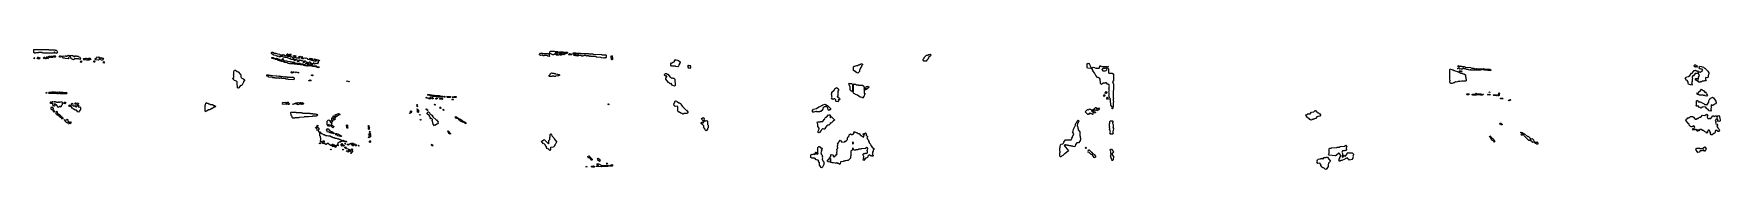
# Model space of a CAD drawing. Header units: millimetres. Extents: x 0 to 8214, y 0 to 584.
import ezdxf

# ---------------------------------------------------------------- set-up
doc = ezdxf.new("R2010")
doc.units = ezdxf.units.MM
doc.layers.add('M', color=7, linetype='Continuous')

msp = doc.modelspace()

# ---------------------------------------------------------------- linework, layer by layer
at = {"layer": 'M'}
for points in [[(0, 570.8), (0.6, 584.5), (71.7, 584.5), (72.8, 583.1), (103.3, 583.1), (104.4, 581.6), (110, 581.6), (115.2, 575.1), (114.1, 573.7), (116.3, 570.8), (113.4, 567.2), (111.2, 567.2), (110, 565.7), (108.8, 567.2), (105.4, 567.2), (101, 572.8), (96.5, 567.2), (76.1, 567.2), (75.1, 568.5), (74, 567.2), (43.5, 567.2), (41.2, 570), (23.3, 570), (22.1, 568.6), (15.3, 568.6), (13.1, 570), (12, 568.6), (8.6, 568.6), (6.3, 565.7), (0, 570.8)], [(2535.4, 561.4), (2532.7, 558.6), (2528.6, 558.6), (2525.9, 561.4), (2523.2, 560), (2520.5, 562.9), (2516.4, 562.9), (2514.3, 565.1), (2514.3, 573.7), (2516.4, 575.9), (2535.4, 575.9), (2542.1, 573.1), (2543.4, 574.5), (2551.6, 574.5), (2553.8, 572.3), (2550.2, 568.5), (2548.9, 570), (2543.5, 567.1), (2542.1, 568.5), (2538.9, 565.1), (2543.5, 561.7), (2546.2, 563.1), (2547.6, 561.6), (2551.5, 561.6), (2555.6, 568.8), (2558.3, 567.4), (2560.2, 569.4), (2558.9, 570.8), (2561, 573.1), (2577.3, 573.1), (2583.5, 569.4), (2581.4, 567.1), (2577.3, 568.6), (2572.7, 565.1), (2576.7, 560.8), (2574.6, 558.6), (2571.9, 560), (2569.2, 557.2), (2566.4, 557.2), (2564.3, 559.4), (2569.7, 563.7), (2569.7, 565.1), (2567.8, 567.2), (2563.8, 567.2), (2560.5, 563.7), (2561.9, 562.3), (2558.4, 558.6), (2555.7, 557.1), (2546.8, 557.9), (2543.5, 560), (2542.1, 558.5), (2539.4, 561.4), (2535.4, 561.4)], [(5.9, 542.3), (2.9, 538.5), (0, 542.3), (2.9, 546), (5.9, 542.3)], [(31.8, 542.3), (28.9, 538.6), (26.6, 538.6), (24.4, 541.4), (22.1, 538.6), (19.2, 539.3), (16.9, 543.7), (19.8, 547.4), (22.1, 547.4), (24.4, 544.5), (28.9, 545.9), (31.8, 542.3)], [(52.6, 540), (49.6, 540.7), (47.3, 543.7), (50.2, 547.4), (52.6, 547.4), (55.5, 543.7), (52.6, 540)], [(70.1, 546.5), (69, 545.1), (70.1, 543.7), (67.2, 539.9), (64.9, 542.8), (61.5, 540), (58.6, 543.7), (61.5, 547.4), (63.8, 546), (67.2, 550.3), (70.1, 546.5)], [(78.5, 553.1), (81.4, 549.4), (78.5, 545.7), (74.4, 546.4), (72.1, 549.4), (75, 553.1), (78.5, 553.1)], [(85.1, 553.1), (93.1, 553.1), (95.3, 551.7), (97.5, 554.5), (104.4, 554.5), (107.3, 550.8), (104.4, 547.2), (97.6, 547.2), (95.4, 548.5), (93.1, 545.7), (84.6, 546.4), (82.3, 549.4), (85.1, 553.1)], [(123.9, 550.8), (126.8, 554.5), (129.2, 554.5), (130.3, 553.1), (132.5, 554.5), (135.5, 550.8), (132.5, 547.1), (130.3, 548.5), (129.2, 547.1), (126.3, 547.9), (123.9, 550.8)], [(170.4, 543.7), (167.5, 540), (153.9, 541.4), (151.6, 544.3), (149.4, 542.9), (143.7, 542.9), (140.8, 546.5), (142, 548), (139.7, 550.8), (142.6, 554.5), (152.8, 553.1), (153.9, 554.5), (156.2, 554.5), (158.4, 551.7), (159.5, 553.1), (161.8, 551.7), (167.4, 557.4), (169.7, 556), (170.8, 557.4), (172, 555.9), (174.3, 555.9), (176.5, 553.1), (178.7, 555.9), (181, 555.9), (182.1, 554.6), (183.2, 555.9), (191.2, 555.9), (197.9, 548.8), (202.3, 554.5), (204.7, 554.5), (205.8, 553.1), (208, 554.5), (209.2, 553.1), (217.1, 551.6), (219.3, 548.8), (223.8, 547.3), (227.8, 540.8), (223.8, 535.7), (218.1, 538.6), (214.7, 538.6), (213.6, 539.9), (212.6, 538.6), (210.2, 538.6), (209.1, 540), (200.2, 540), (194.5, 534.3), (183.2, 538.6), (180.3, 542.2), (181.4, 545.1), (176.5, 551.4), (174.3, 548.6), (172, 548.6), (169.3, 545.1), (170.4, 543.7)], [(230.6, 521.4), (226.5, 525.1), (230.6, 528.8), (233.5, 525.1), (230.6, 521.4)], [(267.7, 543.1), (271.2, 543.1), (272.3, 541.7), (274.5, 543.1), (277.4, 539.4), (274.5, 534.2), (272.2, 537.1), (268.9, 532.9), (265.4, 532.9), (264.3, 534.3), (262.1, 532.9), (259.8, 532.9), (258.7, 534.2), (257.6, 532.9), (244, 534.3), (241.1, 538), (244, 541.6), (251.9, 541.6), (253, 543.1), (255.4, 543.1), (257.6, 540.3), (258.7, 541.6), (266.6, 541.6), (267.7, 543.1)], [(298.8, 526.5), (295.9, 522.9), (293, 523.6), (290.7, 526.5), (293.6, 530.2), (295.9, 530.2), (298.8, 526.5)], [(318, 542.2), (319.1, 539.4), (318, 538), (319.1, 536.5), (316.2, 532.9), (302.6, 534.3), (298.6, 539.4), (301.5, 543.1), (306, 543.1), (310.5, 548.8), (316.1, 547.4), (317.3, 548.8), (320.2, 545.1), (318, 542.2)], [(330.2, 532.2), (325.6, 537.9), (326.8, 540.8), (325.6, 542.3), (328.6, 546), (333.1, 540.3), (337.6, 544.5), (340.5, 540.8), (334.2, 531.4), (330.2, 532.2)], [(341, 518.5), (338, 522.3), (341, 526), (343.9, 522.3), (341, 518.5)], [(1355.3, 517.2), (1351.1, 517.2), (1345.6, 522.9), (1341.5, 522.9), (1335.9, 518.5), (1333.1, 521.4), (1330.3, 521.4), (1323.3, 528.6), (1317.8, 528.6), (1315, 525.7), (1309.4, 530), (1303.8, 530), (1302.5, 531.4), (1295.5, 531.4), (1294.1, 532.9), (1291.4, 532.9), (1289.4, 530.8), (1292.2, 528), (1290, 525.7), (1285.8, 525.7), (1283.6, 528), (1286.3, 530.8), (1280.2, 534.3), (1274.7, 534.3), (1271.9, 535.7), (1270.5, 534.3), (1266.3, 537.1), (1263.6, 535.7), (1253.8, 535.7), (1251, 538.6), (1246.8, 538.6), (1241.3, 542.9), (1238.5, 542.9), (1237.1, 544.3), (1224.6, 545.7), (1223.2, 547.2), (1216.2, 547.2), (1207.9, 551.4), (1203.8, 551.4), (1198.2, 547.1), (1195.9, 549.4), (1197.3, 550.8), (1195.4, 552.9), (1188.4, 551.4), (1187, 552.9), (1182.8, 552.9), (1180, 555.7), (1167.5, 557.2), (1158.4, 565.1), (1158.4, 569.4), (1160.6, 571.6), (1164.8, 571.6), (1173.2, 567.4), (1178.7, 567.4), (1187.1, 563.1), (1196.8, 561.6), (1201, 558.8), (1206.6, 558.8), (1210.7, 554.5), (1212.6, 556.5), (1211.2, 558), (1213.5, 560.3), (1214.9, 558.8), (1220.5, 558.8), (1226, 554.5), (1233, 554.5), (1235.8, 551.6), (1248.3, 550.2), (1249.7, 548.8), (1253.8, 548.8), (1255.2, 550.2), (1262.2, 544.5), (1264.9, 544.5), (1269.1, 547.4), (1270.5, 545.9), (1276.1, 545.9), (1277.5, 544.5), (1290, 544.5), (1292.7, 543.1), (1294.2, 544.5), (1295.5, 543.1), (1297.5, 545.1), (1295.5, 547.1), (1294.2, 545.7), (1290.5, 549.4), (1292.7, 551.7), (1296.9, 548.8), (1299.7, 551.7), (1302.5, 548.8), (1305.3, 550.2), (1308.9, 546.5), (1303.3, 542.2), (1305.3, 540.2), (1313.6, 540.2), (1317.8, 544.5), (1324.7, 543.1), (1327.5, 544.5), (1334, 540.8), (1332.5, 539.4), (1334.5, 537.3), (1341.4, 535.9), (1343.4, 538), (1342, 539.4), (1345.6, 543.1), (1348.4, 540.3), (1349.7, 541.6), (1354, 541.6), (1359, 538), (1356.7, 535.7), (1355.3, 537.2), (1352.6, 537.2), (1351.2, 535.7), (1347, 538.5), (1345.1, 536.5), (1347, 534.5), (1349.8, 535.9), (1352.6, 533.1), (1355.3, 533.1), (1356.7, 534.5), (1362.3, 528.8), (1365.1, 531.7), (1366.5, 530.2), (1369.3, 530.2), (1372, 527.4), (1373.4, 528.8), (1376.2, 528.8), (1378.2, 530.8), (1375.4, 533.7), (1377.6, 535.9), (1380.4, 534.5), (1386, 534.5), (1388.7, 531.7), (1390.1, 533.1), (1392.4, 530.8), (1390.1, 528.5), (1388.7, 530), (1386, 528.6), (1384, 526.5), (1385.4, 525.1), (1385.4, 519.4), (1384, 518), (1385.4, 516.5), (1383.2, 514.3), (1379, 518.5), (1376.2, 515.7), (1372.1, 517.1), (1367.9, 512.8), (1362.8, 515.1), (1365.6, 518), (1363.7, 520), (1361.8, 518), (1363.1, 516.5), (1361, 514.3), (1358.1, 514.3), (1355.3, 517.2)], [(1339.5, 506.5), (1337.3, 504.3), (1335.8, 505.7), (1330.3, 504.3), (1328.9, 505.7), (1321.9, 505.7), (1320.5, 507.2), (1315, 507.2), (1313.6, 508.6), (1299.7, 510), (1298.3, 511.4), (1284.4, 511.4), (1283, 512.9), (1276, 512.9), (1274.7, 514.3), (1273.3, 512.9), (1269.1, 512.9), (1267.7, 514.3), (1262.1, 514.3), (1260.7, 515.7), (1253.8, 515.7), (1252.4, 517.1), (1251.1, 515.7), (1246.8, 515.7), (1245.4, 517.2), (1238.5, 517.2), (1234.3, 520), (1223.2, 521.4), (1213.5, 525.7), (1206.5, 525.7), (1199.5, 528.6), (1196.7, 531.4), (1191.2, 531.4), (1187, 534.3), (1177.3, 535.7), (1173.1, 538.6), (1167.6, 538.6), (1160.6, 541.5), (1158.4, 543.7), (1160.6, 545.9), (1166.2, 545.9), (1174.5, 541.6), (1180.1, 543.1), (1182.9, 540.2), (1188.5, 540.2), (1191.3, 537.4), (1195.4, 537.4), (1198.2, 534.5), (1209.3, 534.5), (1211.3, 536.6), (1211.3, 539.4), (1214.9, 541.7), (1217.1, 539.4), (1215.7, 538), (1217.1, 536.5), (1215.7, 535.1), (1223.2, 530.2), (1231.6, 530.2), (1235.8, 527.3), (1249.7, 525.9), (1251.1, 524.5), (1256.6, 524.5), (1258, 523.1), (1265, 523.1), (1266.4, 521.6), (1270.5, 521.6), (1274.7, 518.8), (1278.9, 520.2), (1281.7, 517.4), (1285.8, 517.4), (1287.2, 518.8), (1288.6, 517.4), (1295.6, 517.4), (1297, 515.9), (1310.9, 514.5), (1312.3, 513.1), (1321.9, 511.6), (1323.9, 513.7), (1322.5, 515.1), (1324.7, 517.4), (1333.1, 517.4), (1334.5, 518.8), (1337.3, 515.9), (1340.1, 515.9), (1341.5, 514.5), (1349.8, 514.5), (1356.2, 510.9), (1354, 507.1), (1352.5, 508.6), (1349.8, 508.6), (1345.6, 502.8), (1342, 505.1), (1343.4, 506.5), (1338.7, 511.4), (1337.3, 510), (1331.7, 512.8), (1329.8, 510.8), (1331.8, 508.8), (1335.9, 507.4), (1337.3, 508.8), (1339.5, 506.5)], [(1239.9, 557.1), (1238.6, 555.7), (1235.7, 555.7), (1232.1, 560.8), (1234.3, 563.1), (1237.2, 563.1), (1239.9, 560.2), (1245.5, 561.6), (1248.2, 560.2), (1251, 563.1), (1253.2, 560.8), (1249.7, 554.3), (1241.9, 555), (1239.9, 557.1)], [(1268.6, 553.7), (1266.3, 551.4), (1264.1, 553.7), (1266.3, 556), (1268.6, 553.7)], [(1270.5, 533.1), (1272.7, 530.8), (1270.5, 528.5), (1268.3, 530.8), (1270.5, 533.1)], [(1276.1, 554.5), (1278.3, 552.3), (1276.1, 550), (1271.8, 551.4), (1269.7, 553.7), (1271.9, 555.9), (1276.1, 554.5)], [(1318.7, 522.3), (1316.4, 520), (1312.8, 522.2), (1315, 524.5), (1318.7, 522.3)], [(1353.1, 505.1), (1355.4, 507.4), (1357.6, 505.1), (1355.4, 502.8), (1353.1, 505.1)], [(1391, 498), (1388.8, 495.7), (1382.5, 496.4), (1373.4, 500), (1359.5, 501.4), (1357.3, 503.7), (1359.5, 505.9), (1369.3, 505.9), (1370.7, 504.5), (1376.3, 504.5), (1379, 501.6), (1388.8, 500.2), (1391, 498)], [(1375.7, 535.1), (1373.5, 532.8), (1365.6, 536.5), (1367.9, 538.8), (1369.3, 537.4), (1373.5, 537.4), (1375.7, 535.1)], [(2470.5, 557.1), (2467.8, 555.7), (2462.9, 559.3), (2462.9, 560.9), (2467.7, 567.4), (2475.9, 567.4), (2479.9, 563.1), (2482.6, 565.9), (2498.9, 565.9), (2500.3, 564.5), (2507, 564.5), (2510.5, 560.9), (2510.5, 556.6), (2513.2, 553.7), (2511.1, 551.4), (2504.2, 552.9), (2498.8, 555.7), (2486.7, 555.7), (2485.4, 554.3), (2482.6, 554.3), (2477.2, 557.1), (2471.8, 555.7), (2470.5, 557.1)], [(2586.2, 560.8), (2584.1, 558.6), (2579.1, 560.8), (2581.3, 563.1), (2584.1, 563.1), (2586.2, 560.8)], [(2584.6, 566.5), (2585.9, 568), (2584.6, 569.4), (2586.7, 571.6), (2597.6, 571.6), (2599.7, 569.4), (2597.6, 565.7), (2592.2, 565.7), (2590.8, 564.3), (2586, 565), (2584.6, 566.5)], [(2609.7, 564.5), (2611.1, 563.1), (2619.2, 563.1), (2621.3, 560.8), (2619.2, 558.6), (2606.3, 559.3), (2604.8, 560.8), (2609.7, 564.5)], [(2628.6, 568.8), (2639.5, 568.8), (2641.6, 566.5), (2636.2, 560.8), (2639.5, 557.4), (2642.2, 558.8), (2645.7, 555.1), (2643.5, 552.8), (2642.2, 554.2), (2640.8, 552.8), (2638.1, 555.7), (2631.3, 555.7), (2629.2, 558), (2633.2, 562.2), (2626.5, 566.5), (2628.6, 568.8)], [(2717.8, 551.4), (2712.4, 551.4), (2711.1, 552.9), (2708.4, 552.9), (2707, 551.4), (2704.3, 554.3), (2701.7, 554.3), (2700.3, 552.8), (2698.9, 554.3), (2693.6, 554.3), (2692.2, 552.8), (2689.4, 555.7), (2681.4, 555.7), (2680.1, 554.3), (2677.3, 554.3), (2676, 555.7), (2673.3, 552.9), (2669.2, 552.9), (2666.5, 555.7), (2657, 555.7), (2641.3, 565.1), (2643.5, 567.4), (2661.1, 567.4), (2662.5, 565.9), (2681.4, 565.9), (2682.8, 564.5), (2703, 564.5), (2704.4, 563.1), (2723.3, 563.1), (2724.7, 561.6), (2765.2, 560.2), (2766.6, 558.8), (2786.8, 558.8), (2788.9, 556.6), (2788.9, 553.7), (2790.3, 552.3), (2788.9, 550.8), (2788.9, 545.1), (2786.8, 542.8), (2784.1, 544.3), (2781.4, 544.3), (2780.1, 542.8), (2777.4, 544.3), (2776, 542.9), (2765.8, 543.6), (2762.4, 545.7), (2740.8, 547.2), (2736.8, 550), (2732.7, 550), (2731.3, 551.4), (2720.6, 551.4), (2719.2, 550), (2717.8, 551.4)], [(2652.4, 553.7), (2650.3, 551.4), (2648.1, 553.7), (2650.3, 556), (2652.4, 553.7)], [(2816.5, 534.2), (2814.4, 536.5), (2813.1, 550.8), (2811.7, 552.2), (2813.8, 556), (2817.3, 553.7), (2817.3, 548), (2818.7, 546.6), (2818.7, 536.5), (2816.5, 534.2)], [(3126.4, 502.9), (3111.7, 502.9), (3110.5, 504.3), (3105.6, 504.3), (3102.5, 507.9), (3102.5, 515.1), (3106.8, 520.2), (3109.3, 520.2), (3110.5, 521.7), (3111.8, 520.3), (3116.6, 524.5), (3119, 524.5), (3122, 528), (3119.6, 530.8), (3122.7, 534.5), (3125.1, 534.5), (3126.4, 536), (3127.7, 534.5), (3136.2, 533.1), (3137.4, 531.6), (3141.1, 531.6), (3147.9, 525.2), (3147.9, 522.2), (3146.6, 520.8), (3146.6, 517.9), (3141.8, 510.8), (3140.5, 503.6), (3137.4, 500), (3127.6, 501.4), (3126.4, 502.9)], [(3187.9, 497.9), (3187.9, 502.2), (3185.5, 505.1), (3188.6, 508.8), (3191.1, 507.4), (3197.2, 507.4), (3200.4, 503.7), (3199.1, 502.2), (3199.1, 496.5), (3196, 492.9), (3191, 494.3), (3187.9, 497.9)], [(4007.5, 472.9), (4003.5, 477.2), (4000.9, 477.2), (3993.4, 482.2), (3992.1, 485.1), (3992.1, 497.9), (3990.7, 499.4), (3995.5, 503.1), (3999.5, 503.1), (4008.9, 507.4), (4012.9, 507.4), (4016.9, 510.2), (4021, 510.2), (4025, 513.1), (4029, 513.1), (4034.4, 515.9), (4036.5, 513.7), (4036.5, 510.8), (4031.1, 505.1), (4031.1, 502.2), (4027.1, 495.1), (4027.1, 492.2), (4024.4, 489.4), (4024.4, 486.5), (4021.8, 482.2), (4021.8, 477.9), (4014.3, 470), (4007.5, 472.9)], [(4334.6, 527.2), (4331.6, 530.8), (4332.8, 532.3), (4332.8, 538), (4336.3, 542.3), (4336.3, 545.1), (4348.4, 557.4), (4353, 557.4), (4354.2, 558.8), (4355.4, 557.4), (4359.9, 560.2), (4366.9, 561.6), (4369.9, 558), (4367.5, 553.6), (4364.6, 549.9), (4363.4, 551.4), (4361.2, 550), (4356.1, 543.7), (4358.4, 540.8), (4350.3, 532.2), (4347.4, 527.2), (4334.6, 527.2)], [(5131.4, 499.4), (5131.4, 513.7), (5134.5, 517.4), (5139.4, 515.9), (5142.4, 512.3), (5148.3, 499.4), (5151.9, 495.1), (5148.9, 491.4), (5133.3, 494.3), (5130.2, 498), (5131.4, 499.4)], [(5153.1, 493.7), (5152.3, 492.7), (5152.3, 494.7), (5153.1, 493.7)], [(5243.5, 342.3), (5244.6, 343.7), (5237.5, 350.8), (5239.9, 353.7), (5235.1, 359.4), (5237.5, 362.3), (5237.5, 372.2), (5236.3, 373.7), (5237.5, 376.5), (5236.3, 379.4), (5237.5, 382.2), (5236.3, 383.7), (5237.5, 385.1), (5237.5, 392.2), (5236.3, 395.1), (5237.5, 396.6), (5237.5, 400.8), (5236.3, 402.3), (5237.5, 403.7), (5237.5, 406.5), (5236.3, 408), (5237.5, 409.4), (5237.5, 412.2), (5234.6, 415.7), (5232.2, 414.3), (5225.1, 422.9), (5220.4, 422.9), (5219.2, 421.4), (5209.6, 421.4), (5200.1, 414.3), (5195.8, 419.4), (5194.6, 440.8), (5191.7, 444.3), (5184.6, 448.6), (5181, 448.6), (5173.2, 457.9), (5167.2, 470.8), (5158.9, 480.8), (5158.9, 483.6), (5152.9, 492.3), (5159.5, 498.8), (5168, 497.3), (5170.3, 494.5), (5172.7, 496), (5173.9, 494.5), (5182.2, 494.5), (5183.4, 493.1), (5185.7, 493.1), (5186.9, 494.5), (5189.3, 494.5), (5192.2, 498), (5191, 500.8), (5194.1, 504.5), (5196.6, 504.5), (5198.9, 501.7), (5201.3, 503.1), (5202.5, 501.6), (5210.9, 501.6), (5212, 500.2), (5214.3, 500.2), (5215.5, 501.6), (5226.3, 501.6), (5227.5, 500.3), (5229.9, 503.1), (5233, 499.4), (5230.6, 495.1), (5234.2, 490.9), (5234.2, 472.3), (5237.1, 468.8), (5252.6, 468.8), (5253.8, 467.4), (5256.1, 467.4), (5259.2, 463.7), (5259.2, 433.6), (5254.4, 427.9), (5254.4, 426.6), (5256.8, 423.7), (5255.6, 420.8), (5259.2, 416.6), (5258, 353.7), (5256.8, 350.8), (5259.2, 348), (5259.2, 345.1), (5258, 343.6), (5258, 337.9), (5256.8, 335.1), (5259.2, 332.3), (5259.2, 327.9), (5256.8, 325.1), (5258, 322.3), (5258, 306.5), (5254.4, 302.3), (5256.8, 299.4), (5253.7, 295.7), (5250.6, 299.4), (5253, 302.3), (5250.6, 305.1), (5251.8, 306.5), (5245.9, 313.6), (5244.7, 337.9), (5243.5, 339.4), (5243.5, 342.3)], [(5223.9, 481.7), (5226.8, 485.1), (5225.6, 488), (5228, 490.8), (5225.1, 494.3), (5221.6, 494.3), (5218, 491.4), (5208.5, 491.4), (5207.3, 490), (5204.9, 490), (5202, 486.5), (5207.3, 480.2), (5217.9, 480.2), (5222.7, 483.1), (5223.9, 481.7)], [(6939.4, 492.3), (6937.2, 490), (6935, 492.3), (6937.2, 494.5), (6939.4, 492.3)], [(6972.8, 490), (6967.3, 490), (6961.9, 494.3), (6956.4, 487.1), (6952.2, 490), (6946.7, 488.6), (6944.6, 490.8), (6946, 492.3), (6941.8, 496.5), (6944.6, 499.4), (6942.6, 501.4), (6939.9, 500), (6936.4, 503.7), (6938.6, 506), (6941.3, 503.1), (6946.8, 504.5), (6948.2, 503.1), (6953.7, 503.1), (6955, 501.6), (6966, 501.6), (6967.3, 500.3), (6968.7, 501.7), (6972.9, 498.8), (6997.5, 497.3), (7004.4, 494.5), (7008.5, 494.5), (7009.9, 493.1), (7012.5, 493.1), (7014, 494.5), (7018.1, 490.2), (7027.7, 491.6), (7029.1, 490.2), (7053.8, 490.2), (7055.9, 488), (7053.8, 485.7), (7046.9, 485.7), (7045.5, 484.3), (7026.3, 484.3), (7024.9, 485.7), (7022.2, 485.7), (7020.9, 484.3), (7018, 484.3), (7016.7, 485.7), (7015.4, 484.3), (7000.2, 484.3), (6998.8, 485.7), (6996.2, 485.7), (6994.8, 484.3), (6987.9, 485.7), (6986.5, 487.2), (6979.7, 487.2), (6972.8, 490)], [(8057.8, 419.4), (8057.8, 426.5), (8056.9, 429.3), (8053.6, 434.3), (8050.7, 434.3), (8043.5, 445.1), (8046, 448.8), (8047.9, 448.8), (8049.8, 451.6), (8060.2, 453.1), (8061.2, 454.5), (8063.1, 453.1), (8064.9, 454.5), (8074.4, 470.2), (8077.3, 470.2), (8086.8, 483.1), (8091.5, 483.1), (8093.5, 484.5), (8097.3, 481.6), (8100.1, 481.6), (8101.1, 480.2), (8103, 480.2), (8107.7, 473.1), (8110.5, 477.4), (8111.5, 475.9), (8117.1, 474.5), (8120.9, 477.4), (8123.7, 477.4), (8125.6, 480.2), (8127.5, 480.2), (8129.8, 483.7), (8124.8, 489.9), (8123.8, 488.6), (8119.1, 490), (8117.1, 488.5), (8116.2, 490), (8113.3, 490), (8110.9, 493.7), (8112.8, 496.5), (8110.9, 499.4), (8113.3, 503.1), (8123.9, 501.6), (8124.8, 500.2), (8132.4, 498.8), (8138.1, 494.5), (8140, 494.5), (8154.2, 478.7), (8158.5, 470.8), (8158.5, 466.5), (8156.6, 463.6), (8156.6, 459.4), (8155.7, 457.9), (8155.7, 450.8), (8153.2, 447.1), (8144.7, 448.6), (8142.4, 445.1), (8143.3, 443.7), (8143.3, 439.4), (8145.3, 436.5), (8141.9, 431.4), (8138.9, 431.4), (8138, 432.8), (8135.2, 430), (8128.6, 430), (8123.8, 427.2), (8121.9, 427.2), (8120.9, 428.5), (8117.2, 425.7), (8110.5, 425.7), (8105.8, 434.2), (8103, 430), (8097.2, 435.7), (8095.3, 435.7), (8092.9, 439.4), (8095.3, 443.1), (8103, 443.1), (8105.8, 438.9), (8108.1, 442.3), (8109, 449.4), (8111.8, 455.1), (8111.8, 458), (8113.7, 460.8), (8105.8, 471.4), (8102.9, 467.1), (8101.9, 468.6), (8098.1, 468.6), (8097.2, 469.9), (8095.4, 467.2), (8092.6, 467.2), (8084, 455.7), (8081.2, 455.7), (8077.9, 450.8), (8077.9, 446.6), (8078.9, 445.1), (8077, 438), (8077, 427.9), (8075.1, 425.1), (8076, 422.2), (8075.1, 420.8), (8077, 418), (8077, 415.1), (8074.5, 411.4), (8060.2, 415.7), (8057.8, 419.4)], [(8094.5, 500), (8093.5, 498.5), (8092.5, 500), (8090.6, 500), (8088.1, 503.6), (8088.1, 506.6), (8090.6, 510.2), (8093.5, 510.2), (8097.3, 507.4), (8099.2, 507.4), (8102.6, 502.3), (8099.1, 497.1), (8097.2, 500), (8094.5, 500)], [(992.9, 397.9), (992.9, 407.9), (990.4, 410.8), (990.4, 426.5), (987.3, 430), (977.1, 432.9), (967.5, 443.7), (973.9, 448), (973.9, 455.1), (972.6, 458), (973.9, 459.4), (972.6, 462.3), (975.1, 465.1), (973.9, 466.5), (973.9, 478), (977.1, 484.5), (983.5, 484.5), (991.2, 477.3), (995, 475.9), (1007.1, 463.7), (1008.4, 460.8), (1008.4, 450.8), (1009.6, 448), (1012.8, 444.5), (1017.8, 443.1), (1027.4, 436.6), (1022.3, 429.4), (1022.3, 425.1), (1014.7, 412.2), (1012.8, 410), (1008.9, 410), (1005.2, 407.2), (998.8, 398.6), (994.9, 395.7), (992.9, 397.9)], [(1139.7, 454.3), (1134.8, 455), (1134.8, 460.9), (1142.6, 461.6), (1144, 460.2), (1152.3, 460.2), (1153.7, 458.8), (1162, 458.8), (1163.4, 457.3), (1182.9, 455.9), (1184.3, 454.5), (1194, 455.9), (1195.4, 454.5), (1203.8, 454.5), (1205.2, 453.1), (1213.5, 453.1), (1214.9, 451.6), (1221.8, 451.6), (1223.2, 453.1), (1224.6, 451.6), (1234.4, 451.6), (1235.8, 450.2), (1241.3, 450.2), (1244.1, 451.7), (1245.5, 450.2), (1263.6, 450.2), (1268.5, 446.6), (1268.5, 439.4), (1266.4, 437.1), (1239.9, 438.6), (1238.5, 440), (1228.7, 440), (1227.3, 441.4), (1207.9, 442.9), (1206.5, 444.3), (1198.2, 444.3), (1196.8, 442.8), (1195.3, 444.3), (1185.6, 444.3), (1184.2, 445.7), (1175.9, 445.7), (1174.5, 447.2), (1164.7, 447.2), (1163.4, 448.6), (1145.3, 450), (1139.7, 454.3)], [(1260.2, 473.7), (1256.6, 470), (1253, 473.7), (1258, 477.4), (1260.2, 473.7)], [(1266.4, 475.9), (1268.6, 473.7), (1266.4, 471.4), (1261.3, 473.6), (1263.5, 475.9), (1266.4, 475.9)], [(1277.5, 471.4), (1275.2, 473.7), (1277.5, 476), (1279.7, 473.7), (1277.5, 471.4)], [(1288.6, 474.5), (1290.8, 472.3), (1288.6, 470), (1286.4, 472.3), (1288.6, 474.5)], [(1350.6, 433.7), (1348.4, 431.4), (1340.7, 432.2), (1339.2, 433.7), (1344.2, 437.4), (1350.6, 433.7)], [(1356.7, 458.6), (1353.2, 457.9), (1351.7, 459.4), (1353.9, 461.7), (1356.7, 460.2), (1358.1, 461.7), (1360.4, 459.4), (1358.1, 457.1), (1356.7, 458.6)], [(1526.4, 428.5), (1524.2, 430.8), (1526.4, 433.1), (1528.7, 430.8), (1526.4, 428.5)], [(1534.8, 427.1), (1532.6, 429.4), (1534.8, 431.7), (1537, 429.4), (1534.8, 427.1)], [(2539.5, 467.4), (2540.8, 465.9), (2551.6, 464.5), (2553, 463.1), (2558.4, 463.1), (2561.9, 459.4), (2555.7, 455.7), (2540.8, 454.3), (2539.5, 452.9), (2535.3, 452.9), (2534, 454.3), (2524.6, 454.3), (2523.2, 452.9), (2510.3, 453.6), (2508.9, 456.6), (2515.7, 463.7), (2517, 468), (2521.8, 471.7), (2525.9, 468.8), (2532.7, 468.8), (2534.1, 467.4), (2539.5, 467.4)], [(3110.5, 410), (3106.2, 415.1), (3106.2, 417.9), (3103.2, 421.4), (3099.6, 417.1), (3094.6, 422.9), (3091, 424.3), (3078.1, 439.4), (3078.1, 445.1), (3083, 450.9), (3083, 455.1), (3080, 458.5), (3076.4, 454.2), (3072, 459.4), (3072, 462.3), (3076.3, 467.4), (3081.3, 467.4), (3086.2, 464.5), (3088.6, 464.5), (3099.6, 450.2), (3102, 450.2), (3106.9, 444.5), (3111.8, 445.9), (3113, 444.5), (3117.9, 444.5), (3122.2, 439.4), (3123.5, 409.4), (3120.3, 405.7), (3113, 410), (3110.5, 410)], [(3976, 405.1), (3973.3, 407.9), (3972, 415.1), (3970.6, 416.5), (3972.7, 420.3), (3974.1, 418.8), (3983.5, 418.8), (3988.3, 415.2), (3988.3, 383.6), (3984.8, 380), (3978.7, 385), (3977.3, 387.9), (3976, 405.1)], [(4002.2, 365.7), (3999.5, 368.6), (3994.1, 370), (3992.1, 372.2), (3990.7, 379.4), (3992.1, 380.9), (3992.1, 415.1), (3994.2, 417.4), (3995.6, 415.9), (4002.3, 415.9), (4006.3, 413.1), (4015.7, 413.1), (4017, 411.6), (4037.1, 410.2), (4043.2, 406.6), (4043.2, 402.3), (4044.5, 400.9), (4044.5, 395.1), (4043.2, 392.3), (4044.5, 390.9), (4044.5, 372.3), (4046.4, 370.3), (4047.8, 371.7), (4049.9, 369.4), (4045.9, 365.1), (4044.5, 359.4), (4039.2, 352.2), (4039.2, 349.4), (4037.1, 347.1), (4034.3, 350), (4025, 352.9), (4011.6, 362.9), (4002.2, 365.7)], [(6896.6, 466.6), (6898, 468), (6898, 473.6), (6896.6, 475.1), (6896.6, 488), (6898.8, 490.2), (6909.8, 485.9), (6913.9, 485.9), (6918, 483.1), (6920.8, 483.1), (6923.5, 480.2), (6934.5, 477.3), (6935.9, 475.9), (6940, 475.9), (6944.1, 473.1), (6946.8, 473.1), (6949.6, 470.2), (6957.8, 468.8), (6961.9, 465.9), (6966, 465.9), (6973.6, 460.9), (6973.6, 450.9), (6975, 449.4), (6975, 440.9), (6976.4, 439.4), (6976.4, 432.2), (6974.2, 430), (6967.3, 430), (6966, 431.4), (6964.6, 430), (6956.4, 430), (6955, 428.6), (6946.8, 430), (6945.5, 428.6), (6937.2, 428.6), (6930.3, 425.7), (6924.9, 427.1), (6916.6, 421.4), (6915.2, 422.8), (6907, 418.6), (6900.8, 419.3), (6898, 426.5), (6898, 432.3), (6899.4, 433.7), (6896.6, 440.8), (6896.6, 466.6)], [(6953.7, 475.7), (6945.4, 477.2), (6943.2, 479.4), (6945.4, 481.6), (6953.7, 481.6), (6955.8, 478), (6953.7, 475.7)], [(7060.6, 491.7), (7067.5, 488.8), (7092.1, 488.8), (7097, 485.2), (7097, 483.6), (7094.9, 481.4), (7067.4, 484.3), (7066, 485.7), (7061.9, 485.7), (7058.4, 489.4), (7060.6, 491.7)], [(61.5, 369.9), (58.6, 373.7), (61.5, 377.4), (64.5, 373.7), (61.5, 369.9)], [(107.8, 370), (100.9, 370), (98.7, 371.4), (97.6, 370), (75, 370), (72.1, 373.7), (75, 377.4), (88.5, 377.4), (89.7, 378.8), (96.5, 378.8), (99.8, 376), (102, 378.8), (104.4, 378.8), (108.8, 376), (109.9, 377.4), (116.7, 377.4), (117.8, 378.8), (124.6, 377.4), (125.8, 378.8), (126.9, 377.4), (142.7, 377.4), (143.8, 375.9), (159.6, 375.9), (162.5, 372.3), (159.6, 368.6), (130.2, 368.6), (129.1, 369.9), (128, 368.5), (125.7, 370), (121.3, 370), (120.2, 368.6), (117.8, 368.6), (116.7, 370), (113.4, 370), (112.3, 368.5), (108.9, 371.4), (107.8, 370)], [(88.6, 326), (93, 331.6), (99.8, 330.2), (100.9, 331.6), (104.4, 331.6), (105.5, 330.2), (110, 330.2), (111.2, 328.8), (120.1, 328.8), (121.2, 330.2), (124.7, 330.2), (125.8, 328.8), (128, 328.8), (129.1, 330.3), (130.3, 328.8), (131.3, 330.2), (137.1, 330.2), (140, 326.5), (138.8, 325.1), (140, 322.2), (137.7, 319.4), (137.7, 315.1), (134.3, 310.8), (134.3, 307.9), (131.4, 304.2), (129.1, 307.2), (125.8, 307.2), (120.1, 302.8), (111, 315.7), (106.6, 317.2), (102.1, 321.4), (99.4, 318), (103.9, 312.3), (101, 308.5), (98.7, 310), (97.6, 308.5), (93.5, 313.7), (94.7, 317.9), (89.7, 324.3), (86.4, 321.4), (84, 321.4), (80, 326.5), (82.9, 330.2), (85.2, 330.2), (88.6, 326)], [(147.7, 320.7), (145.3, 323.7), (149.4, 328.8), (152.9, 327.3), (155.7, 323.7), (152.8, 320), (147.7, 320.7)], [(1233, 317.1), (1211.3, 317.9), (1209.9, 319.4), (1212.7, 322.3), (1211.3, 325.1), (1213.4, 327.4), (1223.2, 325.9), (1226, 328.8), (1229.6, 326.6), (1226.8, 323.7), (1228.8, 321.6), (1230.1, 321.6), (1235.7, 327.4), (1239.9, 327.4), (1242.1, 325.1), (1240.7, 323.7), (1246.3, 319.4), (1244.1, 317.2), (1239.9, 317.2), (1237.1, 320), (1233, 317.1)], [(1916, 349.4), (1913.8, 347.1), (1910.1, 349.4), (1912.3, 351.7), (1916, 349.4)], [(1949.8, 355.7), (1948.4, 357.1), (1947.1, 355.7), (1944.2, 355.7), (1942.8, 357.2), (1933.1, 357.2), (1927.6, 361.4), (1920.6, 361.4), (1918.5, 363.7), (1920.6, 365.9), (1927.7, 365.9), (1930.4, 363.1), (1936, 363.1), (1937.4, 361.6), (1948.5, 361.6), (1949.9, 360.2), (1974.8, 360.2), (1980.3, 357.4), (1981.7, 358.8), (1983.1, 357.4), (1991.5, 357.4), (1993.6, 355.1), (1991.5, 352.9), (1972, 352.9), (1967.8, 355.7), (1963.7, 352.8), (1958.1, 355.7), (1949.8, 355.7)], [(1923.5, 348.8), (1924.9, 347.4), (1927.6, 347.4), (1930.4, 350.2), (1933.2, 350.2), (1935.4, 348), (1929, 342.8), (1921.2, 346.5), (1923.5, 348.8)], [(1937.9, 348), (1940.1, 350.2), (1942.9, 350.2), (1946.5, 346.5), (1944.3, 344.3), (1939.3, 345), (1937.9, 348)], [(1957.3, 345.1), (1959.5, 347.4), (1962.3, 345.9), (1965.1, 347.4), (1967.3, 345.1), (1965.1, 342.8), (1962.3, 344.3), (1960.9, 342.8), (1957.3, 345.1)], [(1992.3, 343.7), (1990.1, 341.4), (1978.2, 342.2), (1976.7, 343.7), (1978.9, 345.9), (1990.1, 345.9), (1992.3, 343.7)], [(2004.7, 353.7), (2002.5, 351.4), (1998.9, 355.1), (2001.1, 357.4), (2004.7, 353.7)], [(2028.9, 351.4), (2022, 351.4), (2020.6, 350), (2014.3, 350.7), (2011.4, 353.7), (2013.6, 355.9), (2028.9, 355.9), (2031.1, 353.7), (2028.9, 351.4)], [(2045, 340.8), (2042.8, 338.6), (2037.8, 339.3), (2036.4, 340.8), (2038.5, 343.1), (2042.8, 343.1), (2045, 340.8)], [(2047.7, 352.3), (2045.6, 350), (2039.2, 350.7), (2037.8, 352.3), (2039.9, 354.5), (2045.6, 354.5), (2047.7, 352.3)], [(2056.7, 355.9), (2058.8, 353.7), (2055.3, 350), (2050.3, 350.7), (2047.5, 353.7), (2049.6, 355.9), (2056.7, 355.9)], [(3156.9, 272.9), (3152, 274.3), (3145.9, 280), (3142.2, 280), (3135.4, 286.5), (3136.7, 289.4), (3136.7, 305.1), (3133.7, 308.6), (3123.9, 307.1), (3119.6, 312.2), (3118.4, 319.4), (3119.6, 320.9), (3119.6, 323.7), (3122, 326.6), (3122, 330.9), (3125.2, 334.5), (3130.1, 333.1), (3133.8, 330.2), (3136.2, 330.2), (3142.3, 324.5), (3146, 324.5), (3148.4, 321.6), (3150.9, 321.6), (3154, 318), (3152.8, 315.1), (3159.4, 307.4), (3160.6, 307.4), (3177.7, 288.8), (3178.9, 288.8), (3188.2, 278), (3185, 274.3), (3182.6, 274.3), (3181.4, 272.9), (3166.7, 272.9), (3164.3, 270), (3161.2, 269.3), (3156.9, 272.9)], [(3901.7, 344.3), (3896.4, 344.3), (3893.7, 341.4), (3892.3, 342.9), (3888.3, 342.9), (3886.2, 345.1), (3888.9, 352.2), (3887.6, 355.1), (3887.6, 363.6), (3886.2, 365.1), (3886.2, 368), (3887.6, 369.4), (3887.6, 376.6), (3899.6, 388), (3899.6, 390.9), (3903, 394.5), (3905.7, 394.5), (3909.7, 398.8), (3916.5, 394.5), (3921.3, 389.4), (3915.9, 382.2), (3917.2, 370.8), (3915.9, 369.4), (3915.9, 359.4), (3913.2, 355.1), (3915.1, 353.1), (3917.8, 354.5), (3921.3, 350.9), (3921.3, 348), (3928, 342.3), (3924.5, 338.6), (3921.8, 338.6), (3920.5, 340), (3918.6, 337.9), (3919.9, 332.2), (3917.8, 330), (3908.4, 331.4), (3906.3, 333.6), (3906.3, 339.4), (3901.7, 344.3)], [(4053.7, 398), (4052.4, 400.8), (4055.8, 404.5), (4062.6, 405.9), (4068.7, 400.8), (4051.8, 387.1), (4048.3, 392.3), (4053.7, 398)], [(5210.1, 359.4), (5214.3, 364.5), (5215.6, 364.5), (5218.7, 360.8), (5214.4, 355.7), (5210.1, 359.4)], [(5227, 373.6), (5224, 370), (5220.9, 369.3), (5218.4, 372.2), (5223.9, 380.3), (5227, 376.6), (5227, 373.6)], [(5233, 345.1), (5229.9, 341.4), (5226.8, 345.1), (5228, 346.5), (5225.6, 349.4), (5228.7, 353.1), (5231.8, 349.4), (5230.6, 348), (5233, 345.1)], [(6981, 368.8), (6989.3, 368.8), (6991.5, 366.5), (6989.3, 364.3), (6981, 364.3), (6978.9, 366.5), (6981, 368.8)], [(7007.1, 362.8), (7004.9, 365.1), (7007.1, 367.4), (7008.5, 366), (7009.8, 367.4), (7020.8, 367.4), (7026.3, 371.7), (7029.1, 368.8), (7051, 368.8), (7053.8, 365.9), (7059.2, 367.4), (7061.4, 365.1), (7056.5, 361.4), (7053.7, 364.2), (7052.4, 362.9), (7048.2, 362.9), (7046.8, 364.3), (7027.7, 364.3), (7026.3, 362.9), (7009.8, 362.9), (7008.5, 364.2), (7007.1, 362.8)], [(7080.3, 365.1), (7082.5, 367.4), (7086.1, 365.1), (7083.9, 362.8), (7080.3, 365.1)], [(7090.7, 378.8), (7092.9, 376.5), (7090.7, 374.2), (7088.5, 376.5), (7090.7, 378.8)], [(7092.1, 362.8), (7088.5, 365.1), (7090.7, 367.4), (7094.3, 365.1), (7092.1, 362.8)], [(7123.7, 358.6), (7114, 360), (7112.7, 361.4), (7109.9, 360), (7107.7, 362.3), (7109.9, 364.5), (7112.7, 363.1), (7114, 364.5), (7123.7, 364.5), (7125.8, 360.8), (7123.7, 358.6)], [(7136.8, 365.1), (7136.8, 360.8), (7134.6, 358.6), (7131.1, 359.3), (7129.7, 362.3), (7134.6, 367.4), (7136.8, 365.1)], [(7140.9, 370.8), (7138.7, 368.6), (7135.1, 370.8), (7137.3, 373.1), (7140.9, 370.8)], [(7153.8, 347.4), (7156, 345.1), (7153.8, 342.9), (7144.8, 343.6), (7143.4, 345.1), (7145.5, 347.4), (7153.8, 347.4)], [(7187.5, 336.5), (7185.3, 334.2), (7183.1, 336.5), (7185.3, 338.8), (7187.5, 336.5)], [(7194.4, 339.4), (7190.8, 335.7), (7188.6, 338), (7192.2, 341.7), (7194.4, 339.4)], [(8153.1, 292.9), (8151.3, 295.7), (8148.4, 295.7), (8143.7, 304.3), (8131.4, 305.7), (8127.6, 302.9), (8124.8, 302.9), (8122.9, 300), (8119, 298.6), (8115.2, 301.4), (8113.3, 301.4), (8105.8, 311.4), (8103, 307.1), (8101, 308.6), (8097.6, 313.7), (8099.5, 316.6), (8099.5, 333.7), (8103, 337.4), (8107.7, 327.5), (8110.5, 331.7), (8112.5, 330.2), (8117.2, 330.2), (8119.1, 327.3), (8136.2, 320.2), (8138.1, 317.4), (8140, 317.4), (8140.9, 315.9), (8145.7, 315.9), (8148.4, 313.1), (8158.3, 328), (8158.3, 335.1), (8163.6, 344.5), (8168.3, 345.9), (8170.2, 348.8), (8175, 350.2), (8175.9, 351.7), (8180.8, 348.8), (8189.8, 338), (8192.7, 332.3), (8194.6, 325.1), (8191.2, 320), (8186.5, 318.6), (8184.6, 315.7), (8182.6, 315.7), (8178.9, 311.4), (8175.9, 311.4), (8172.2, 315.7), (8168, 309.4), (8171.8, 303.7), (8169, 297.9), (8169, 293.7), (8170.9, 289.4), (8167.5, 284.3), (8161.2, 285), (8155.1, 292.9), (8153.1, 292.9)], [(8105.4, 369.4), (8102.9, 365.6), (8100.4, 369.4), (8102.9, 373.1), (8105.4, 369.4)], [(8131.3, 360), (8130.4, 361.4), (8121.9, 361.4), (8120.9, 362.9), (8113.3, 362.9), (8112.4, 364.3), (8110.5, 364.3), (8107.1, 369.4), (8108.1, 376.6), (8110.5, 380.2), (8115.2, 380.2), (8117.1, 381.6), (8123.8, 391.7), (8128.6, 385.9), (8132.4, 384.5), (8139.9, 374.6), (8142.8, 378.9), (8145.3, 375.1), (8143.4, 372.3), (8145.7, 368.8), (8147.6, 368.8), (8151.9, 360.8), (8149.5, 357.1), (8140.8, 358.6), (8139.9, 360), (8131.3, 360)], [(87.4, 304.5), (94.9, 296.6), (94.9, 293.7), (96, 292.3), (93.1, 287.1), (88.6, 291.4), (87.4, 289.9), (84.5, 293.7), (85.6, 296.5), (84.5, 297.9), (84.5, 300.9), (87.4, 304.5)], [(102.8, 282.3), (99.8, 278.5), (95.8, 283.7), (98.7, 287.4), (102.8, 282.3)], [(117.9, 262.8), (112.2, 269.9), (111.1, 268.5), (107, 273.7), (109.3, 278), (108.2, 279.4), (112.2, 284.6), (115.2, 280.8), (112.9, 278), (120.8, 266.5), (117.9, 262.8)], [(130.9, 262.3), (130.9, 260.9), (135.9, 254.6), (137, 256), (139.3, 254.5), (143.3, 249.4), (140.4, 245.7), (133.7, 252.8), (132.5, 251.4), (130.2, 254.3), (128, 254.3), (120.6, 265.1), (124.6, 268.8), (130.9, 262.3)], [(174.2, 307.1), (170.1, 310.8), (174.2, 314.5), (177.2, 310.8), (174.2, 307.1)], [(200.1, 311.7), (204.7, 305.9), (208, 305.9), (215.9, 316), (220, 310.8), (216.6, 306.5), (219.3, 303.1), (221.5, 303.1), (224.9, 306), (227.8, 302.3), (227.8, 292.2), (218.2, 280), (214.7, 281.5), (209.1, 288.6), (202.3, 288.6), (195.6, 294.3), (193.3, 294.3), (191.1, 297.2), (188.8, 297.2), (183.2, 305.7), (180.9, 305.7), (178, 309.4), (185.9, 316.5), (183.6, 319.4), (187.7, 323.1), (190.7, 319.4), (188.4, 315.1), (191.2, 311.6), (193.4, 311.6), (196.7, 307.4), (200.1, 311.7)], [(202.3, 324.5), (204.7, 324.5), (207.6, 320.8), (204.7, 317.1), (201.8, 317.9), (199.4, 320.8), (202.3, 324.5)], [(215.9, 324.6), (218.8, 320.8), (215.9, 317.1), (213, 320.8), (215.9, 324.6)], [(835.5, 283.6), (835.5, 313.7), (836.8, 315.2), (838.1, 323.7), (840, 325.9), (845.2, 323.1), (847.7, 323.1), (851.5, 320.2), (855.3, 320.2), (859.1, 317.3), (870.6, 315.9), (876.9, 311.6), (880.7, 311.6), (885.2, 308), (883.3, 304.3), (878.2, 302.9), (870.6, 297.2), (868, 297.2), (861.7, 292.9), (855.3, 291.4), (854.1, 290), (851.5, 290), (845.2, 285.7), (840.1, 284.3), (837.5, 281.4), (835.5, 283.6)], [(1382.6, 265.1), (1380.4, 261.4), (1377.7, 261.4), (1376.3, 260), (1358.2, 260), (1356.8, 258.6), (1338.7, 257.2), (1337.3, 255.7), (1326.2, 257.1), (1324.8, 255.7), (1317.8, 255.7), (1316.5, 254.3), (1292.8, 252.9), (1291.4, 251.4), (1271.9, 251.4), (1270.5, 250), (1261.4, 250.7), (1258.6, 253.6), (1258.6, 257.9), (1254.4, 262.2), (1254.4, 269.4), (1251.6, 272.2), (1251.6, 278), (1253.8, 280.2), (1256.6, 278.8), (1276.1, 278.8), (1277.5, 277.4), (1302.5, 277.4), (1303.9, 275.9), (1309.5, 275.9), (1310.9, 274.5), (1345.7, 274.5), (1347, 273.1), (1358.2, 273.1), (1359.6, 271.6), (1370.7, 271.6), (1374.9, 268.8), (1379, 268.8), (1382.6, 265.1)], [(1261.3, 318), (1263.5, 320.3), (1265.8, 318), (1263.5, 315.7), (1261.3, 318)], [(1292.8, 318.6), (1285.8, 315.7), (1278.8, 320), (1271.9, 318.6), (1269.6, 320.8), (1276.1, 324.5), (1278.8, 323.1), (1280.2, 324.5), (1285.8, 324.5), (1287.2, 325.9), (1295.5, 324.5), (1296.9, 325.9), (1301.1, 325.9), (1305.3, 323.1), (1309.5, 325.9), (1314.4, 322.3), (1314.4, 319.4), (1312.2, 317.1), (1309.4, 320), (1306.7, 320), (1303.9, 317.1), (1301.1, 318.6), (1292.8, 318.6)], [(1483.4, 262.9), (1479.2, 261.4), (1468.8, 250.8), (1466.1, 246.5), (1467.4, 243.7), (1463.9, 240), (1459.7, 242.8), (1454.9, 237.9), (1454.9, 235.1), (1456.4, 233.7), (1451.3, 230), (1449.1, 232.2), (1449.1, 239.4), (1451.9, 242.3), (1451.9, 248), (1456.9, 254.5), (1459.1, 252.3), (1457.7, 246.6), (1461.1, 244.5), (1463, 246.6), (1461.6, 249.4), (1467.2, 255.2), (1470, 260.8), (1467.2, 265.1), (1469.4, 267.4), (1470.8, 266), (1479.2, 271.7), (1480.6, 270.2), (1484.7, 273.1), (1486.1, 271.6), (1488.9, 271.6), (1492.5, 268), (1490.3, 265.7), (1486.1, 265.7), (1483.4, 262.9)], [(1459.7, 261.7), (1463.3, 259.4), (1461.1, 257.1), (1457.4, 259.4), (1459.7, 261.7)], [(1829.7, 275.1), (1831.9, 277.4), (1834.1, 275.1), (1831.9, 272.8), (1829.7, 275.1)], [(1835.3, 283.7), (1837.5, 286), (1841, 279.4), (1838.9, 275.7), (1835.3, 279.4), (1835.3, 283.7)], [(1866.6, 312.8), (1864.4, 315.1), (1866.6, 317.4), (1868.8, 315.1), (1866.6, 312.8)], [(1868, 305.7), (1865.8, 308), (1868, 310.3), (1870.2, 308), (1868, 305.7)], [(1873.5, 277.1), (1870, 279.3), (1868.6, 290.8), (1865.8, 293.7), (1868, 296), (1874.3, 289.4), (1874.3, 280.9), (1875.7, 279.4), (1873.5, 277.1)], [(1880.5, 268.8), (1882.7, 266.5), (1880.5, 264.3), (1878.2, 266.5), (1880.5, 268.8)], [(1910.1, 293.7), (1912.3, 295.9), (1916, 293.7), (1913.8, 291.4), (1910.1, 293.7)], [(1940.1, 266), (1942.3, 263.7), (1940.9, 260.8), (1943.6, 256.6), (1959.6, 241.6), (1961, 241.6), (1970, 230.8), (1968.7, 226.6), (1970.1, 225.1), (1967.9, 222.9), (1963.7, 221.4), (1956.8, 215.7), (1954, 215.7), (1951.2, 212.8), (1944.9, 220.8), (1942.1, 235.1), (1939.3, 238), (1942.1, 240.9), (1942.1, 243.6), (1935.9, 250), (1931.8, 247.1), (1929.6, 249.4), (1932.3, 253.7), (1928.2, 257.9), (1928.2, 260.8), (1914.3, 272.2), (1915.7, 276.6), (1920.7, 280.2), (1923.5, 280.2), (1936, 265.9), (1938.7, 264.5), (1940.1, 266)], [(1920.1, 289.4), (1917.9, 287.1), (1915.7, 289.4), (1917.9, 291.7), (1920.1, 289.4)], [(1954, 312.8), (1950.4, 316.5), (1952.6, 318.8), (1956.2, 315.1), (1954, 312.8)], [(1978.9, 303.1), (1981.8, 303.1), (1983.9, 300.8), (1981.7, 297.1), (1976.7, 300.8), (1978.9, 303.1)], [(1994.2, 293.1), (1999.2, 289.4), (1997, 287.1), (1992, 290.8), (1994.2, 293.1)], [(2095.5, 233.1), (2101.1, 230.2), (2106, 225.1), (2103.8, 222.8), (2092.7, 230), (2088.5, 230), (2085.7, 232.8), (2084.4, 231.4), (2081.5, 234.3), (2078.8, 234.3), (2074.6, 240), (2071.8, 240), (2069.7, 242.2), (2069.7, 243.6), (2064.9, 248.6), (2059.3, 248.6), (2053, 256.6), (2056.6, 258.8), (2076.1, 244.5), (2078.8, 244.5), (2092.7, 233.1), (2095.5, 233.1)], [(2796.8, 318), (2799, 320.3), (2802.5, 316.5), (2800.3, 314.2), (2796.8, 318)], [(3269.7, 196.5), (3262.3, 206.5), (3263.6, 208), (3263.6, 212.2), (3255.7, 221.4), (3253.3, 220), (3250.2, 223.6), (3250.2, 225.1), (3254.5, 230.3), (3259.4, 226), (3263.6, 230.8), (3261.1, 233.6), (3261.1, 236.5), (3252.6, 245.1), (3255.7, 250.2), (3258.1, 250.2), (3260.6, 253.1), (3266.2, 246.6), (3263.8, 240.8), (3269.2, 234.5), (3272.8, 238.8), (3277.7, 237.4), (3278.9, 238.8), (3282.1, 235.1), (3282.1, 219.4), (3284.5, 216.6), (3284.5, 202.2), (3282.1, 199.4), (3282.1, 196.5), (3275.3, 188.5), (3268.4, 195.1), (3269.7, 196.5)], [(3798.5, 293.1), (3811.9, 297.3), (3824, 305.9), (3833.3, 308.8), (3837.4, 311.6), (3840, 311.6), (3842.7, 314.5), (3845.4, 314.5), (3853.5, 318.8), (3854.9, 317.4), (3857.5, 317.4), (3862.9, 311.6), (3865.6, 311.6), (3871, 307.3), (3879.7, 299.5), (3881.1, 296.6), (3881.1, 292.2), (3879, 290), (3876.3, 290), (3872.2, 287.1), (3868.8, 290.8), (3867.5, 300.8), (3861.5, 307.2), (3856.2, 307.2), (3854.9, 305.7), (3849.5, 305.7), (3847.5, 303.6), (3843.5, 298), (3844.9, 295.1), (3842.2, 292.2), (3842.2, 289.4), (3840.1, 287.2), (3837.4, 287.2), (3833.4, 282.9), (3829.4, 282.9), (3828.1, 281.4), (3814.6, 281.4), (3813.2, 282.9), (3809.3, 282.9), (3799.9, 278.6), (3795.1, 279.3), (3793.7, 280.8), (3793.7, 288), (3798.5, 293.1)], [(3825.9, 198), (3825.9, 200.8), (3819.2, 209.4), (3819.2, 220.8), (3815.2, 226.5), (3815.2, 229.4), (3817.3, 231.6), (3832, 231.6), (3833.3, 233.1), (3840.1, 233.1), (3842.7, 234.5), (3849.4, 243), (3852.7, 245.2), (3855.4, 252.3), (3857.5, 254.5), (3861.5, 254.5), (3870.9, 265.9), (3873.6, 264.5), (3874.9, 265.9), (3877.6, 265.9), (3881.1, 262.3), (3878.4, 259.4), (3878.4, 253.7), (3880.3, 251.7), (3884.3, 258.9), (3896.4, 244.5), (3899.8, 242.3), (3899.8, 240.8), (3894.4, 236.5), (3892.4, 232.9), (3889.7, 232.9), (3884.3, 225.7), (3880.3, 227.1), (3878.4, 225.1), (3878.4, 222.2), (3872.3, 215.7), (3868.2, 215.7), (3862.9, 212.9), (3854.2, 203.6), (3854.2, 197.9), (3852.2, 195.7), (3849.4, 195.7), (3845.4, 198.6), (3841.5, 198.6), (3836.8, 193.6), (3835.5, 189.3), (3825.4, 178.6), (3820.5, 180.8), (3820.5, 186.6), (3823.2, 192.3), (3823.2, 195.1), (3825.9, 198)], [(5121.9, 280.8), (5133.3, 291.7), (5136.9, 290.2), (5140.4, 294.5), (5142.8, 294.5), (5144.1, 296), (5148.8, 290.3), (5150, 291.7), (5153.1, 288), (5151.9, 285.1), (5157.2, 278.8), (5160.8, 281.7), (5163.9, 278), (5159.1, 272.3), (5160.3, 270.8), (5157.2, 267.1), (5152.4, 272.8), (5150, 271.4), (5147.6, 274.2), (5146.5, 272.8), (5144.1, 274.3), (5142.9, 272.9), (5140.5, 272.9), (5137, 268.6), (5134.5, 268.6), (5121.9, 280.8)], [(5188.2, 300.3), (5191.3, 296.5), (5184.6, 288.6), (5181.1, 288.6), (5178.6, 285.7), (5176.2, 288.6), (5172.6, 287.1), (5169.1, 291.4), (5164.3, 287.1), (5163.1, 288.5), (5160.8, 285.7), (5156.4, 289.4), (5159.5, 293), (5169, 298.8), (5171.4, 301.6), (5172.7, 301.6), (5179.8, 293.1), (5184.6, 298.8), (5185.8, 297.4), (5188.2, 300.3)], [(5169.1, 281.7), (5172.2, 278), (5169.1, 274.2), (5166, 278), (5169.1, 281.7)], [(6219.8, 240.7), (6216, 242.9), (6211.7, 248.6), (6206.3, 251.5), (6196.1, 263.7), (6198.8, 267.4), (6202.1, 267.4), (6207.5, 273.1), (6208.6, 271.6), (6217.1, 271.6), (6223.6, 278.8), (6235.4, 280.2), (6240.8, 287.4), (6243, 287.4), (6247.4, 281.6), (6252.7, 278.8), (6254.9, 275.9), (6258.1, 275.9), (6260.3, 273), (6263.5, 271.6), (6267.3, 266.6), (6267.3, 265.1), (6263.5, 260), (6253.8, 258.6), (6249.5, 255.7), (6244.1, 248.6), (6238.7, 247.2), (6235.5, 244.3), (6231.2, 244.3), (6230.1, 242.9), (6225.8, 242.9), (6224.7, 241.4), (6219.8, 240.7)], [(8167.8, 178), (8162.1, 186.5), (8163, 188), (8160.7, 191.4), (8156.1, 191.4), (8151.9, 185.1), (8152.8, 180.8), (8149.4, 177.1), (8145.6, 181.4), (8140.8, 182.9), (8138.9, 185.7), (8137, 185.7), (8133.2, 190), (8128.5, 190), (8120.9, 194.3), (8114.4, 194.3), (8110.5, 188.5), (8106.7, 194.2), (8104.5, 190.8), (8106.4, 188), (8103.9, 184.2), (8101.4, 188), (8102.3, 189.4), (8097.3, 195.7), (8095.4, 192.8), (8091.6, 194.3), (8090.7, 192.9), (8088.7, 192.9), (8086.8, 194.3), (8085.9, 192.8), (8084, 194.3), (8082.1, 191.4), (8079.6, 195.1), (8082, 198.8), (8084, 197.4), (8086.7, 200.2), (8091, 206.5), (8087.7, 211.5), (8084, 212.8), (8082.1, 210), (8077.4, 208.6), (8076.4, 207.2), (8071.6, 207.2), (8070.6, 208.6), (8068.7, 208.6), (8063.5, 215.1), (8062.5, 220.8), (8060.2, 224.3), (8058.3, 224.3), (8046.4, 240.8), (8048.8, 244.5), (8050.7, 244.5), (8053.5, 247.3), (8056.4, 251.6), (8062.1, 251.6), (8063.1, 253.1), (8065, 253.1), (8068.8, 257.4), (8079.3, 257.4), (8080.2, 255.9), (8082.1, 255.9), (8091.6, 245.9), (8097.2, 244.5), (8102.9, 250.2), (8106.7, 247.4), (8110.5, 253.1), (8112.4, 253.1), (8113.3, 254.5), (8120, 254.5), (8128.5, 264.5), (8139, 263.1), (8145.6, 267.4), (8148.4, 267.4), (8150.4, 270.3), (8152.8, 266.6), (8152.8, 263.7), (8153.8, 262.3), (8150, 256.5), (8150, 255.1), (8154.2, 248.8), (8160.8, 248.8), (8162.7, 250.3), (8163.7, 248.8), (8168.3, 248.8), (8177.8, 261.6), (8182.6, 261.6), (8185.5, 258.8), (8190.2, 261.6), (8194, 261.6), (8199.7, 253.2), (8204.3, 261.6), (8208.2, 263.1), (8210.7, 259.4), (8210.7, 255.1), (8212.6, 252.3), (8212.6, 248), (8214.5, 242.3), (8214.5, 237.9), (8212, 234.3), (8206.4, 235.7), (8204.4, 232.8), (8201.9, 236.5), (8201.9, 243.6), (8198.7, 248.5), (8195.9, 245.7), (8194, 245.7), (8189.8, 239.4), (8193.6, 233.7), (8193.6, 230.8), (8190.8, 225.1), (8193.1, 221.6), (8197.8, 220.2), (8200.2, 216.6), (8200.2, 213.6), (8198.4, 210.8), (8202.6, 203.1), (8203.5, 203.1), (8209.7, 193.7), (8209.7, 190.9), (8210.7, 189.4), (8208.3, 185.7), (8203.4, 185.7), (8202.5, 187.2), (8200.6, 187.2), (8198.7, 190), (8191.2, 190), (8188.9, 186.5), (8188.9, 180.8), (8185.5, 175.7), (8183.6, 175.7), (8175, 168.6), (8169.7, 169.3), (8165.9, 175.1), (8167.8, 178)], [(155.1, 240.2), (157.3, 241.7), (158.4, 240.3), (163, 244.5), (165.9, 240.9), (165.9, 236.6), (167, 235.1), (167, 229.4), (164.1, 225.7), (161.8, 228.6), (159.5, 228.6), (156.1, 231.5), (149.9, 239.4), (152.8, 243.1), (155.1, 240.2)], [(176.5, 224.3), (174.2, 221.4), (171.3, 225.1), (176.4, 231.6), (178.8, 231.6), (181.7, 228), (178.8, 224.3), (176.5, 224.3)], [(1380.9, 195.1), (1378.2, 198), (1379.6, 199.4), (1377.6, 201.4), (1374.8, 200), (1372.6, 202.2), (1378.2, 209.4), (1376.8, 210.8), (1383.2, 216), (1385.4, 212.2), (1381.2, 208), (1391, 199.4), (1383.2, 190), (1378.1, 192.2), (1380.9, 195.1)], [(1391, 185.1), (1388.7, 182.8), (1385.1, 186.5), (1387.3, 188.8), (1391, 185.1)], [(1497.3, 143), (1500.8, 137.9), (1494.4, 132.8), (1491.7, 135.7), (1484.8, 130), (1482, 130), (1480, 128), (1482.8, 125.1), (1475.8, 118), (1477.2, 116.5), (1475, 114.3), (1469.4, 115.7), (1466.6, 118.6), (1462.4, 118.6), (1458.3, 121.4), (1454.2, 121.4), (1452.2, 119.4), (1453.6, 118), (1451.3, 115.7), (1448.5, 118.6), (1445.8, 117.1), (1434.6, 125.7), (1430.5, 125.7), (1424.9, 121.4), (1422.1, 121.4), (1416.6, 125.7), (1415.2, 124.3), (1409.5, 127.2), (1402.6, 134.3), (1398.4, 134.3), (1396.3, 136.5), (1396.3, 140.9), (1397.7, 142.3), (1397.7, 152.2), (1396.3, 153.6), (1396.3, 160.8), (1393.5, 163.6), (1393.5, 177.9), (1390.7, 180.8), (1392.9, 183.1), (1399.9, 174.5), (1406.9, 173.1), (1409.6, 170.2), (1413.8, 170.2), (1422.1, 165.9), (1429.1, 165.9), (1436, 163.1), (1444.4, 163.1), (1450, 158.8), (1454.1, 158.8), (1458.3, 155.9), (1463.9, 155.9), (1468.1, 153.1), (1473.6, 153.1), (1481.9, 148.8), (1483.3, 150.3), (1486.1, 147.4), (1490.3, 147.4), (1497.3, 143)], [(1433.3, 197.4), (1440.3, 190.2), (1444.4, 188.8), (1448.6, 184.5), (1451.4, 184.5), (1456.9, 181.6), (1463.3, 176.5), (1461.1, 174.3), (1454.1, 177.2), (1448.5, 177.2), (1444.4, 180), (1441.6, 178.6), (1437.4, 182.9), (1431.8, 181.4), (1429.6, 183.7), (1431, 186.5), (1425.5, 193.7), (1426.9, 196.6), (1429.1, 198.8), (1430.5, 197.4), (1433.3, 197.4)], [(1456.9, 202.8), (1451.9, 207.9), (1451.9, 212.2), (1449.9, 214.3), (1448.6, 212.8), (1445.8, 214.3), (1441.6, 211.4), (1436, 211.4), (1429.7, 219.4), (1429.7, 235.1), (1434.6, 240.2), (1437.4, 241.7), (1443.8, 235.1), (1442.4, 233.7), (1445.8, 230.2), (1448.5, 228.8), (1449.9, 230.3), (1452.2, 228), (1448, 222.2), (1449.4, 219.4), (1448, 218), (1450, 215.9), (1452.7, 217.4), (1458.3, 210.3), (1459.7, 211.7), (1461.9, 209.4), (1461.9, 207.9), (1456.9, 202.8)], [(1437.4, 215.9), (1440.7, 218), (1438.8, 220), (1435.5, 217.9), (1437.4, 215.9)], [(1468.6, 172.3), (1470.8, 174.5), (1475, 174.5), (1477.8, 171.6), (1483.3, 173.1), (1496.7, 163.7), (1494.5, 161.4), (1481.9, 164.3), (1476.3, 168.6), (1470.7, 168.6), (1468.6, 172.3)], [(1500.9, 162.3), (1498.6, 160), (1496.4, 162.3), (1498.6, 164.5), (1500.9, 162.3)], [(1527.9, 200), (1524.3, 202.2), (1522.9, 215.2), (1526.5, 217.4), (1528.6, 215.1), (1528.6, 203.7), (1530.1, 202.3), (1527.9, 200)], [(1630.8, 214.5), (1633, 212.3), (1630.8, 210), (1628.5, 212.3), (1630.8, 214.5)], [(1635.8, 202.2), (1634.3, 200.8), (1634.3, 196.5), (1632.2, 194.3), (1630, 196.5), (1630, 203.7), (1628.6, 206.6), (1632.2, 208.8), (1635.8, 202.2)], [(1635.5, 162.2), (1634.1, 163.7), (1635.5, 165.1), (1633.5, 167.1), (1632.2, 165.7), (1629.9, 168), (1632.2, 170.3), (1633.5, 168.8), (1635.5, 170.8), (1634.1, 172.2), (1637.7, 177.4), (1639.9, 175.1), (1638.5, 172.3), (1639.9, 170.9), (1639.9, 159.4), (1637.7, 157.1), (1634.1, 159.4), (1635.5, 162.2)], [(1636.3, 179.9), (1634.1, 183.7), (1636.4, 186), (1638.5, 182.2), (1636.3, 179.9)], [(1884.6, 244.5), (1886.8, 242.3), (1884.6, 240), (1882.4, 242.3), (1884.6, 244.5)], [(2028.9, 171.4), (2022.5, 175.1), (2022.5, 177.9), (2015.6, 185.1), (2017.8, 188.8), (2031.1, 173.7), (2028.9, 171.4)], [(2482.6, 124.3), (2475.8, 132.9), (2472.4, 135.1), (2472.4, 136.6), (2478.6, 141.6), (2481.3, 141.6), (2486.7, 146), (2499.6, 133.7), (2499.6, 132.3), (2507, 124.5), (2508.9, 126.6), (2508.9, 140.9), (2513, 146.6), (2514.3, 156.6), (2515.7, 158), (2515.7, 170.9), (2517.8, 173.1), (2522.6, 169.5), (2525.3, 162.3), (2533.4, 153.7), (2534.8, 149.4), (2548.3, 132.2), (2542.9, 127.9), (2540.2, 120.8), (2536.1, 116.5), (2532.7, 110), (2530, 108.6), (2517.8, 107.2), (2515.9, 105.1), (2518.6, 102.3), (2517.2, 100.8), (2517.2, 96.5), (2513.7, 92.8), (2504.3, 101.4), (2502.9, 100), (2500.8, 102.2), (2498.1, 106.5), (2498.1, 110.8), (2492.7, 116.5), (2492.7, 117.9), (2485.3, 125.7), (2482.6, 124.3)], [(3893.6, 32.9), (3888.3, 32.9), (3886.9, 34.3), (3881.6, 34.3), (3880.2, 35.7), (3869.5, 37.2), (3864.7, 40.8), (3872.8, 49.4), (3874.2, 53.7), (3882.2, 62.3), (3882.2, 70.9), (3884.3, 73.1), (3892.4, 71.6), (3894.5, 69.4), (3894.5, 65.1), (3899, 60.3), (3903, 65.9), (3905.7, 65.9), (3907.7, 68), (3907.7, 70.8), (3906.3, 72.3), (3908.4, 74.5), (3911.1, 73.1), (3913, 75.1), (3911.7, 77.9), (3911.7, 83.7), (3913, 86.5), (3911.7, 89.4), (3913, 90.9), (3913, 93.6), (3911.7, 95.1), (3911.7, 99.4), (3915.7, 103.7), (3915.7, 106.5), (3914.4, 107.9), (3914.4, 116.6), (3915.7, 118), (3915.7, 120.8), (3914.3, 123.7), (3921.1, 132.3), (3922.4, 136.6), (3928.5, 143.1), (3936.6, 133.1), (3947.3, 134.5), (3948.6, 133.1), (3952.6, 137.4), (3955.3, 136), (3959.3, 141.6), (3963.9, 145.2), (3963.9, 152.2), (3962.6, 153.7), (3966, 158.8), (3968.7, 157.4), (3970.6, 159.4), (3972, 169.5), (3978.1, 173.1), (3982.2, 171.6), (3984.8, 168.8), (3991.4, 171.6), (3997.4, 179.4), (3994.7, 182.3), (3996.8, 184.5), (4006.3, 180.2), (4009, 180.2), (4014.3, 175.9), (4019.7, 174.5), (4025.1, 168.8), (4034.4, 163), (4039.8, 157.4), (4043, 159.4), (4043, 163.7), (4044.3, 165.1), (4038.9, 172.3), (4041.1, 174.5), (4045.1, 170.3), (4047, 172.3), (4045.7, 175.1), (4050.5, 178.8), (4055.3, 173.7), (4052.6, 169.4), (4060.6, 160.9), (4060.6, 157.9), (4058, 155.1), (4060.6, 148), (4066, 142.3), (4066, 138), (4068.7, 133.7), (4068.7, 129.4), (4075.3, 123.7), (4076.7, 116.6), (4084, 108.8), (4094.1, 100.8), (4092.1, 97.2), (4088.8, 95.1), (4088.8, 87.9), (4086.1, 85.1), (4086.1, 82.3), (4088.8, 79.4), (4083.4, 73.7), (4088.8, 69.4), (4088.8, 66.5), (4086.7, 64.3), (4081.2, 64.3), (4079.9, 65.7), (4075.9, 65.7), (4069.2, 71.4), (4063.3, 65.1), (4062, 62.3), (4063.3, 60.8), (4061.3, 58.6), (4054.5, 54.3), (4051.8, 55.7), (4047.2, 50.8), (4043.8, 44.2), (4040.3, 48), (4043, 50.8), (4041.6, 55.1), (4043, 56.6), (4041.6, 59.4), (4043, 60.9), (4043, 63.7), (4039, 72.3), (4043.7, 77.4), (4049.1, 77.4), (4051.8, 80.3), (4054.5, 77.4), (4060.4, 80.9), (4060.4, 89.4), (4059.1, 90.8), (4059.1, 93.7), (4060.4, 95.2), (4061.8, 102.2), (4060.4, 105.1), (4058.5, 107.1), (4051.8, 101.4), (4030.4, 100), (4029.1, 98.6), (4017, 98.6), (4014.3, 95.7), (4004.9, 95.7), (4003.6, 94.3), (3994.1, 94.3), (3992.1, 96.5), (3992.1, 102.2), (3990.2, 104.2), (3988.3, 102.2), (3988.3, 95.1), (3986.2, 92.9), (3983.5, 92.9), (3980.2, 89.4), (3980.2, 66.5), (3978.9, 65.1), (3978.9, 55.1), (3967.4, 44.3), (3962, 44.3), (3955.3, 41.4), (3950, 41.4), (3948.7, 40), (3943.3, 40), (3942, 38.6), (3931.3, 37.2), (3929.3, 35.1), (3927.9, 26.5), (3925.9, 24.3), (3920.4, 28.6), (3916.4, 28.6), (3911.1, 31.4), (3907.1, 28.5), (3905.7, 30), (3895, 31.4), (3893.6, 32.9)], [(5004.6, 123.1), (5012.9, 124.5), (5015.8, 128), (5017, 132.3), (5026, 144.5), (5052.2, 144.5), (5055.2, 148), (5056.4, 152.3), (5059.9, 156.6), (5059.9, 159.4), (5065.9, 173.7), (5059.9, 183.7), (5062.3, 186.6), (5064.7, 196.6), (5074.2, 216.6), (5074.2, 219.4), (5077.8, 228), (5080.2, 230.9), (5081.4, 235.2), (5086.9, 240.3), (5089.9, 236.6), (5084, 222.2), (5082.8, 212.3), (5084, 210.9), (5085.2, 202.3), (5087.5, 198), (5087.5, 193.7), (5094.7, 183.7), (5094.7, 179.4), (5095.9, 178), (5095.9, 163.7), (5097.1, 162.3), (5097.1, 155.1), (5098.3, 153.7), (5098.3, 143.6), (5097.1, 142.2), (5097.1, 139.4), (5088.1, 130), (5084.4, 130), (5083.3, 131.4), (5082.1, 130), (5079.8, 130), (5074.4, 122.2), (5073.2, 113.6), (5070.2, 110), (5063, 111.4), (5061.8, 112.9), (5057, 112.9), (5055.9, 114.2), (5054.7, 112.9), (5052.2, 112.9), (5051, 114.3), (5046.3, 114.3), (5041.5, 117.2), (5036.7, 117.2), (5035.6, 118.6), (5026, 118.6), (5024.8, 120), (5021.3, 120), (5018.4, 116.5), (5039.9, 90.8), (5022.5, 75.7), (5020.1, 75.7), (5016.6, 72.9), (5011.8, 67.2), (5005.9, 64.3), (5003.5, 61.4), (5000.4, 62.2), (4998, 65.1), (4998, 80.9), (4999.1, 82.3), (4999.1, 87.9), (4998, 89.4), (4998, 105.1), (4999.1, 106.6), (4999.1, 115.1), (5000.3, 116.5), (4999.1, 118), (5004.6, 123.1)], [(5241.1, 202.2), (5239.9, 203.6), (5239.9, 208), (5241.1, 209.4), (5239.9, 210.8), (5239.9, 223.7), (5241.1, 225.1), (5241.1, 233.7), (5244.1, 237.4), (5253.8, 237.4), (5256.8, 233.7), (5254.4, 229.4), (5254.4, 225.1), (5256.8, 222.3), (5255.6, 220.8), (5256.8, 219.4), (5256.8, 206.5), (5255.6, 203.7), (5259.2, 199.4), (5258, 189.4), (5255.6, 186.5), (5255.6, 180.8), (5258, 175.1), (5255, 171.4), (5243.5, 172.2), (5241.1, 175.1), (5242.3, 177.9), (5241.1, 179.4), (5244.6, 183.7), (5242.3, 186.5), (5243.5, 189.4), (5239.9, 193.6), (5239.9, 196.6), (5241.1, 198), (5241.1, 202.2)], [(7141.4, 220), (7139.3, 222.3), (7142.8, 225.9), (7145.6, 225.9), (7153.3, 219.4), (7151.1, 217.1), (7147.6, 217.9), (7144.2, 221.4), (7141.4, 220)], [(7284.1, 141.4), (7281.3, 141.4), (7257.2, 165.1), (7258.6, 166.5), (7256.6, 168.6), (7242.1, 179.4), (7244.3, 181.6), (7249.8, 180.2), (7255.3, 174.5), (7260.8, 173.1), (7275.8, 160.2), (7278.6, 161.7), (7289, 152.3), (7287.6, 149.4), (7290.9, 146), (7293.7, 148.8), (7295, 147.4), (7297.8, 150.2), (7306.8, 142.3), (7305.4, 140.8), (7312.9, 133), (7318.3, 128.8), (7320.2, 130.8), (7318.9, 132.3), (7321.1, 134.5), (7326, 129.4), (7326, 123.6), (7321.7, 123.6), (7318.3, 127.1), (7317, 125.7), (7314.2, 125.7), (7307.3, 132.9), (7301.8, 131.4), (7296.4, 137.2), (7293.6, 137.2), (7289.5, 141.4), (7286.8, 141.4), (7285.4, 142.8), (7284.1, 141.4)], [(7249.8, 165.7), (7244.8, 169.4), (7247, 171.7), (7252, 168), (7249.8, 165.7)], [(1390.7, 126.5), (1394.3, 130.2), (1398, 128), (1392.9, 124.3), (1390.7, 126.5)], [(1409.6, 138.6), (1408.2, 139.9), (1406.3, 136.6), (1412.4, 133.1), (1417.1, 136.5), (1415.1, 138.6), (1409.6, 138.6)], [(1444.9, 96.5), (1447.2, 98.8), (1449.4, 96.5), (1447.2, 94.3), (1444.9, 96.5)], [(1453.3, 113.7), (1456.9, 117.4), (1465.2, 113.1), (1466.6, 114.5), (1473, 109.4), (1470.8, 107.1), (1461, 111.4), (1455.5, 111.4), (1453.3, 113.7)], [(1481.9, 120.3), (1484.2, 118), (1481.9, 115.7), (1479.7, 118), (1481.9, 120.3)], [(1502.8, 114.2), (1496.4, 122.3), (1500, 126), (1505.6, 118.8), (1508.4, 120.2), (1513.4, 116.5), (1508.4, 112.8), (1504.2, 115.7), (1502.8, 114.2)], [(1511.2, 141.6), (1517.6, 136.5), (1515.3, 134.3), (1508.4, 137.1), (1505.6, 135.7), (1502, 139.4), (1505.6, 143.1), (1507, 141.6), (1511.2, 141.6)], [(1504.7, 96.5), (1507, 98.8), (1509.2, 96.5), (1507, 94.3), (1504.7, 96.5)], [(1520.3, 125.1), (1518.1, 122.8), (1514.5, 125.1), (1516.7, 127.4), (1520.3, 125.1)], [(1521.7, 108), (1520.3, 106.5), (1522.3, 104.5), (1525.9, 102.3), (1523.7, 100), (1515.9, 105.1), (1515.9, 108), (1518.1, 110.2), (1521.7, 108)], [(1524.5, 135.1), (1522.3, 132.8), (1517.2, 135.1), (1519.4, 137.4), (1522.3, 137.4), (1524.5, 135.1)], [(1525, 91.7), (1528.7, 89.4), (1526.5, 87.1), (1522.8, 89.4), (1525, 91.7)], [(1529.2, 123.1), (1533.4, 123.1), (1535.6, 120.8), (1533.4, 118.6), (1528.5, 119.3), (1527, 120.8), (1529.2, 123.1)], [(1538.4, 89.4), (1534.8, 85.7), (1531.3, 85), (1529.8, 86.5), (1536.2, 93.1), (1538.4, 89.4)], [(1536.2, 100.3), (1538.4, 96.5), (1534.8, 92.8), (1532.6, 95.1), (1536.2, 100.3)], [(1541.7, 127.4), (1544, 125.1), (1541.7, 122.8), (1539.5, 125.1), (1541.7, 127.4)], [(1552.3, 85.1), (1550.1, 82.8), (1543.7, 88), (1545.1, 89.4), (1543.7, 92.3), (1547.9, 96.5), (1546.5, 98), (1548.7, 100.3), (1552.3, 95.1), (1550.9, 90.8), (1552.3, 89.4), (1552.3, 85.1)], [(1557.1, 127.3), (1559.3, 125.1), (1556.5, 122.3), (1557.9, 120.8), (1555.6, 118.5), (1551.5, 124.2), (1549.5, 122.3), (1550.9, 120.8), (1548.7, 118.5), (1546.5, 120.8), (1547.9, 123.7), (1546.5, 126.6), (1548.7, 128.8), (1557.1, 127.3)], [(1552.1, 116.6), (1554.3, 118.8), (1556.5, 115.1), (1554.2, 112.8), (1552.1, 116.6)], [(1573.2, 118), (1571, 114.3), (1567.4, 115), (1561.8, 119.3), (1560.4, 122.3), (1562.6, 124.5), (1566.8, 118.8), (1569.6, 121.7), (1573.2, 118)], [(1583.5, 112.8), (1579.9, 116.5), (1582.1, 118.8), (1585.7, 115.1), (1583.5, 112.8)], [(1634.4, 158), (1633, 156.5), (1634.4, 155.1), (1632.2, 152.8), (1629.9, 155.1), (1631.3, 156.5), (1629.9, 158), (1632.2, 160.3), (1634.4, 158)], [(1639.9, 138), (1639.9, 133.6), (1637.7, 131.4), (1635.5, 133.6), (1635.5, 138), (1637.7, 140.3), (1639.9, 138)], [(1940.1, 123.1), (1943.7, 116.5), (1941.5, 112.8), (1937.9, 117.9), (1937.9, 120.9), (1940.1, 123.1)], [(3819.9, 45.7), (3815.9, 45.7), (3813.3, 48.6), (3810.6, 47.1), (3805.2, 54.3), (3798.6, 55.7), (3795.8, 54.3), (3794.5, 55.7), (3791.9, 55.7), (3789.1, 54.3), (3785.7, 57.9), (3785.7, 70.9), (3789.1, 74.5), (3794.5, 73.1), (3797.2, 74.5), (3799.9, 73.1), (3801.8, 75.1), (3800.4, 76.5), (3802.6, 78.8), (3804.7, 76.5), (3803.4, 75.1), (3805.2, 73.1), (3807.1, 75.1), (3805.8, 78), (3807.1, 80.8), (3805.8, 82.3), (3807.9, 84.5), (3811.9, 83.1), (3813.3, 84.5), (3815.4, 82.3), (3813.3, 80), (3810.6, 81.4), (3808.7, 79.4), (3812, 74.5), (3814.6, 75.9), (3817.3, 74.5), (3820.5, 78), (3819.2, 79.4), (3819.2, 92.2), (3817.8, 95.1), (3819.2, 96.6), (3819.2, 106.6), (3824, 111.6), (3826.7, 111.6), (3830.7, 107.4), (3833.4, 107.4), (3839.5, 102.3), (3839.5, 99.4), (3835.5, 93.7), (3838.2, 89.4), (3835.5, 86.5), (3834.2, 79.4), (3835.5, 78), (3835.5, 75.1), (3840.8, 69.4), (3840.8, 66.6), (3842.2, 65.1), (3839.5, 59.4), (3842.2, 56.6), (3840.9, 49.4), (3843.5, 42.3), (3847.5, 36.6), (3848.9, 29.4), (3850.2, 28), (3842.2, 10.8), (3838.8, 7.1), (3833.9, 9.3), (3833.9, 12.2), (3827.2, 20.8), (3827.2, 32.2), (3821.9, 39.4), (3823.2, 42.2), (3819.9, 45.7)], [(3988.3, 126.6), (3990.2, 124.5), (3992.1, 126.6), (3992.1, 130.8), (3990.2, 132.8), (3988.3, 130.8), (3988.3, 126.6)], [(5123.8, 101.4), (5120.7, 105.1), (5123.8, 108.8), (5126.9, 105.1), (5123.8, 101.4)], [(5151.3, 84.5), (5152.5, 84.5), (5159.6, 74.5), (5161.9, 75.9), (5165.6, 73), (5172.2, 65.1), (5171, 62.3), (5172.2, 60.8), (5169.1, 57.1), (5165.5, 58.6), (5158.3, 68.6), (5153.6, 72.9), (5150, 72.9), (5140.5, 82.8), (5138.1, 81.4), (5135, 85.1), (5137.4, 89.4), (5135, 92.3), (5138.1, 95.9), (5140.5, 95.9), (5151.3, 84.5)], [(5244.7, 85.1), (5245.9, 88), (5242.3, 93.7), (5245.3, 98.8), (5249, 98.8), (5259.2, 86.5), (5250.9, 76.5), (5253.2, 73.7), (5253.2, 70.9), (5259.2, 63.7), (5258, 46.5), (5254.9, 42.8), (5253.7, 44.2), (5252.5, 42.8), (5249.4, 46.5), (5250.6, 48), (5250.6, 50.8), (5247, 55.1), (5248.2, 57.9), (5244.7, 62.2), (5247, 66.5), (5244.7, 70.8), (5248.2, 75.1), (5245.9, 79.4), (5245.9, 83.6), (5244.7, 85.1)], [(6361.7, 55.1), (6361.7, 58), (6365, 62.3), (6365, 65.1), (6366, 66.5), (6359.1, 77.2), (6357, 78.6), (6344.1, 67.2), (6342, 67.2), (6340.9, 65.7), (6309.6, 70), (6306.9, 73.7), (6309, 78), (6309, 99.4), (6311.8, 103.1), (6319.3, 104.5), (6320.4, 105.9), (6347.3, 107.3), (6348.4, 108.8), (6358.1, 108.8), (6362.4, 111.6), (6384.9, 113.1), (6391.4, 118.8), (6395.3, 113.7), (6394.2, 107.9), (6392.1, 105.1), (6392.1, 102.3), (6394.2, 99.4), (6394.2, 96.5), (6391.5, 92.9), (6389.3, 92.9), (6388.2, 91.4), (6382.9, 92.9), (6380.7, 90), (6374.3, 90), (6370.6, 83.7), (6374.9, 78), (6373.8, 72.3), (6374.9, 70.8), (6371.6, 65.1), (6375.3, 60.2), (6376.3, 60.2), (6382.8, 68.8), (6387.1, 63.1), (6397.2, 76.6), (6397.2, 79.4), (6400, 83.1), (6403.3, 80.2), (6408.7, 81.7), (6409.8, 80.2), (6412.9, 80.2), (6414, 81.7), (6415.1, 80.2), (6421.6, 80.2), (6427.6, 73.7), (6428.7, 70.8), (6424.4, 65.1), (6426.5, 60.8), (6424.3, 57.9), (6424.3, 55.1), (6419.5, 48.6), (6408.6, 45.7), (6405.4, 50), (6401, 51.5), (6396.8, 57.1), (6394.7, 54.3), (6389.3, 52.9), (6386.1, 50), (6371.1, 44.3), (6370, 42.9), (6366.7, 42.9), (6365.7, 41.4), (6363.5, 41.4), (6361.3, 38.5), (6356.4, 46.5), (6361.7, 55.1)], [(7116.2, 136.5), (7112.7, 132.8), (7110.5, 136.6), (7111.9, 138), (7108.6, 141.4), (7107.2, 140), (7099.6, 147.9), (7095.5, 155), (7089.9, 160.8), (7092.1, 163.1), (7100.4, 154.5), (7107.3, 150.2), (7112.1, 145.2), (7116.2, 136.5)], [(8098.1, 101.6), (8100.1, 103.1), (8114.4, 103.1), (8115.3, 101.6), (8127.6, 101.6), (8129.5, 100.3), (8134.2, 107.3), (8139, 110.2), (8145.3, 100.8), (8142.4, 93.6), (8139, 88.6), (8138, 88.6), (8134.2, 94.3), (8131.4, 94.3), (8130.5, 92.9), (8127.6, 92.9), (8124.8, 90), (8121, 91.4), (8120.1, 90), (8116.3, 90), (8111.5, 84.3), (8105.3, 82.1), (8095.7, 96.5), (8098.1, 101.6)], [(1544.5, 81.7), (1548.2, 79.4), (1545.9, 77.1), (1542.3, 79.4), (1544.5, 81.7)], [(2694.3, 12.2), (2692.2, 9.9), (2690, 13.7), (2692.2, 16), (2694.3, 12.2)], [(2717.9, 44.2), (2709.7, 54.3), (2704.3, 57.1), (2701.6, 55.7), (2698.1, 62.3), (2703, 66), (2708.5, 60.2), (2712.5, 58.8), (2720, 49.4), (2720, 46.5), (2717.9, 44.2)], [(2715.7, 13.6), (2717.8, 15.9), (2720.6, 15.9), (2721.9, 14.5), (2726, 17.4), (2732.2, 13.7), (2730.1, 11.4), (2723.2, 11.4), (2721.9, 12.8), (2720.6, 11.4), (2715.7, 13.6)], [(2744.8, 28.8), (2751.7, 27.3), (2754.4, 24.5), (2755.7, 26), (2759.8, 20.3), (2761.1, 21.7), (2766.6, 18.8), (2785.4, 18.8), (2792.2, 21.7), (2793.6, 20.2), (2797.7, 20.2), (2799.8, 18), (2796.3, 14.3), (2765.2, 14.3), (2763.9, 12.9), (2741.5, 13.6), (2740, 15.1), (2742.2, 17.4), (2743.5, 16), (2746.2, 18.8), (2748.9, 17.4), (2750.8, 19.4), (2749, 21.4), (2747.6, 20), (2742.7, 25.1), (2744.8, 28.8)], [(2748.2, 47.9), (2745.4, 50.8), (2748.9, 54.5), (2757.9, 48), (2756.5, 45.1), (2759.2, 42.3), (2755.7, 38.5), (2746.8, 45.1), (2748.2, 47.9)], [(2794.4, 29.4), (2792.2, 27.1), (2790, 29.4), (2792.2, 31.7), (2794.4, 29.4)], [(2807, 20.2), (2811.1, 20.2), (2815.2, 24.5), (2818.7, 22.3), (2818.7, 17.9), (2816.6, 15.7), (2806.4, 16.4), (2804.9, 18), (2807, 20.2)], [(3880.3, 40.3), (3882.2, 42.3), (3882.2, 50.8), (3880.3, 52.8), (3878.4, 50.8), (3878.4, 42.3), (3880.3, 40.3)], [(6281.7, 10), (6280.7, 8.6), (6278.4, 8.6), (6275.2, 11.5), (6269.2, 19.4), (6269.2, 23.6), (6264.5, 30), (6254.8, 28.6), (6249.9, 36.5), (6250.9, 38), (6250.9, 42.3), (6253.1, 46.6), (6255.8, 50.2), (6266.6, 51.6), (6267.7, 53.1), (6274.1, 53.1), (6275.2, 54.5), (6279.5, 50.3), (6284.9, 57.4), (6287, 57.4), (6288.1, 58.8), (6293.5, 58.8), (6294.6, 60.2), (6301.1, 60.2), (6307.6, 50.2), (6308.6, 50.2), (6315.7, 40.8), (6307.1, 30.8), (6307.1, 26.5), (6304.9, 23.6), (6304.9, 13.6), (6295.7, 0), (6290.8, 0.7), (6281.7, 10)]]:
    msp.add_lwpolyline(points, close=True, dxfattribs=at)

doc.saveas('drawing.dxf')
